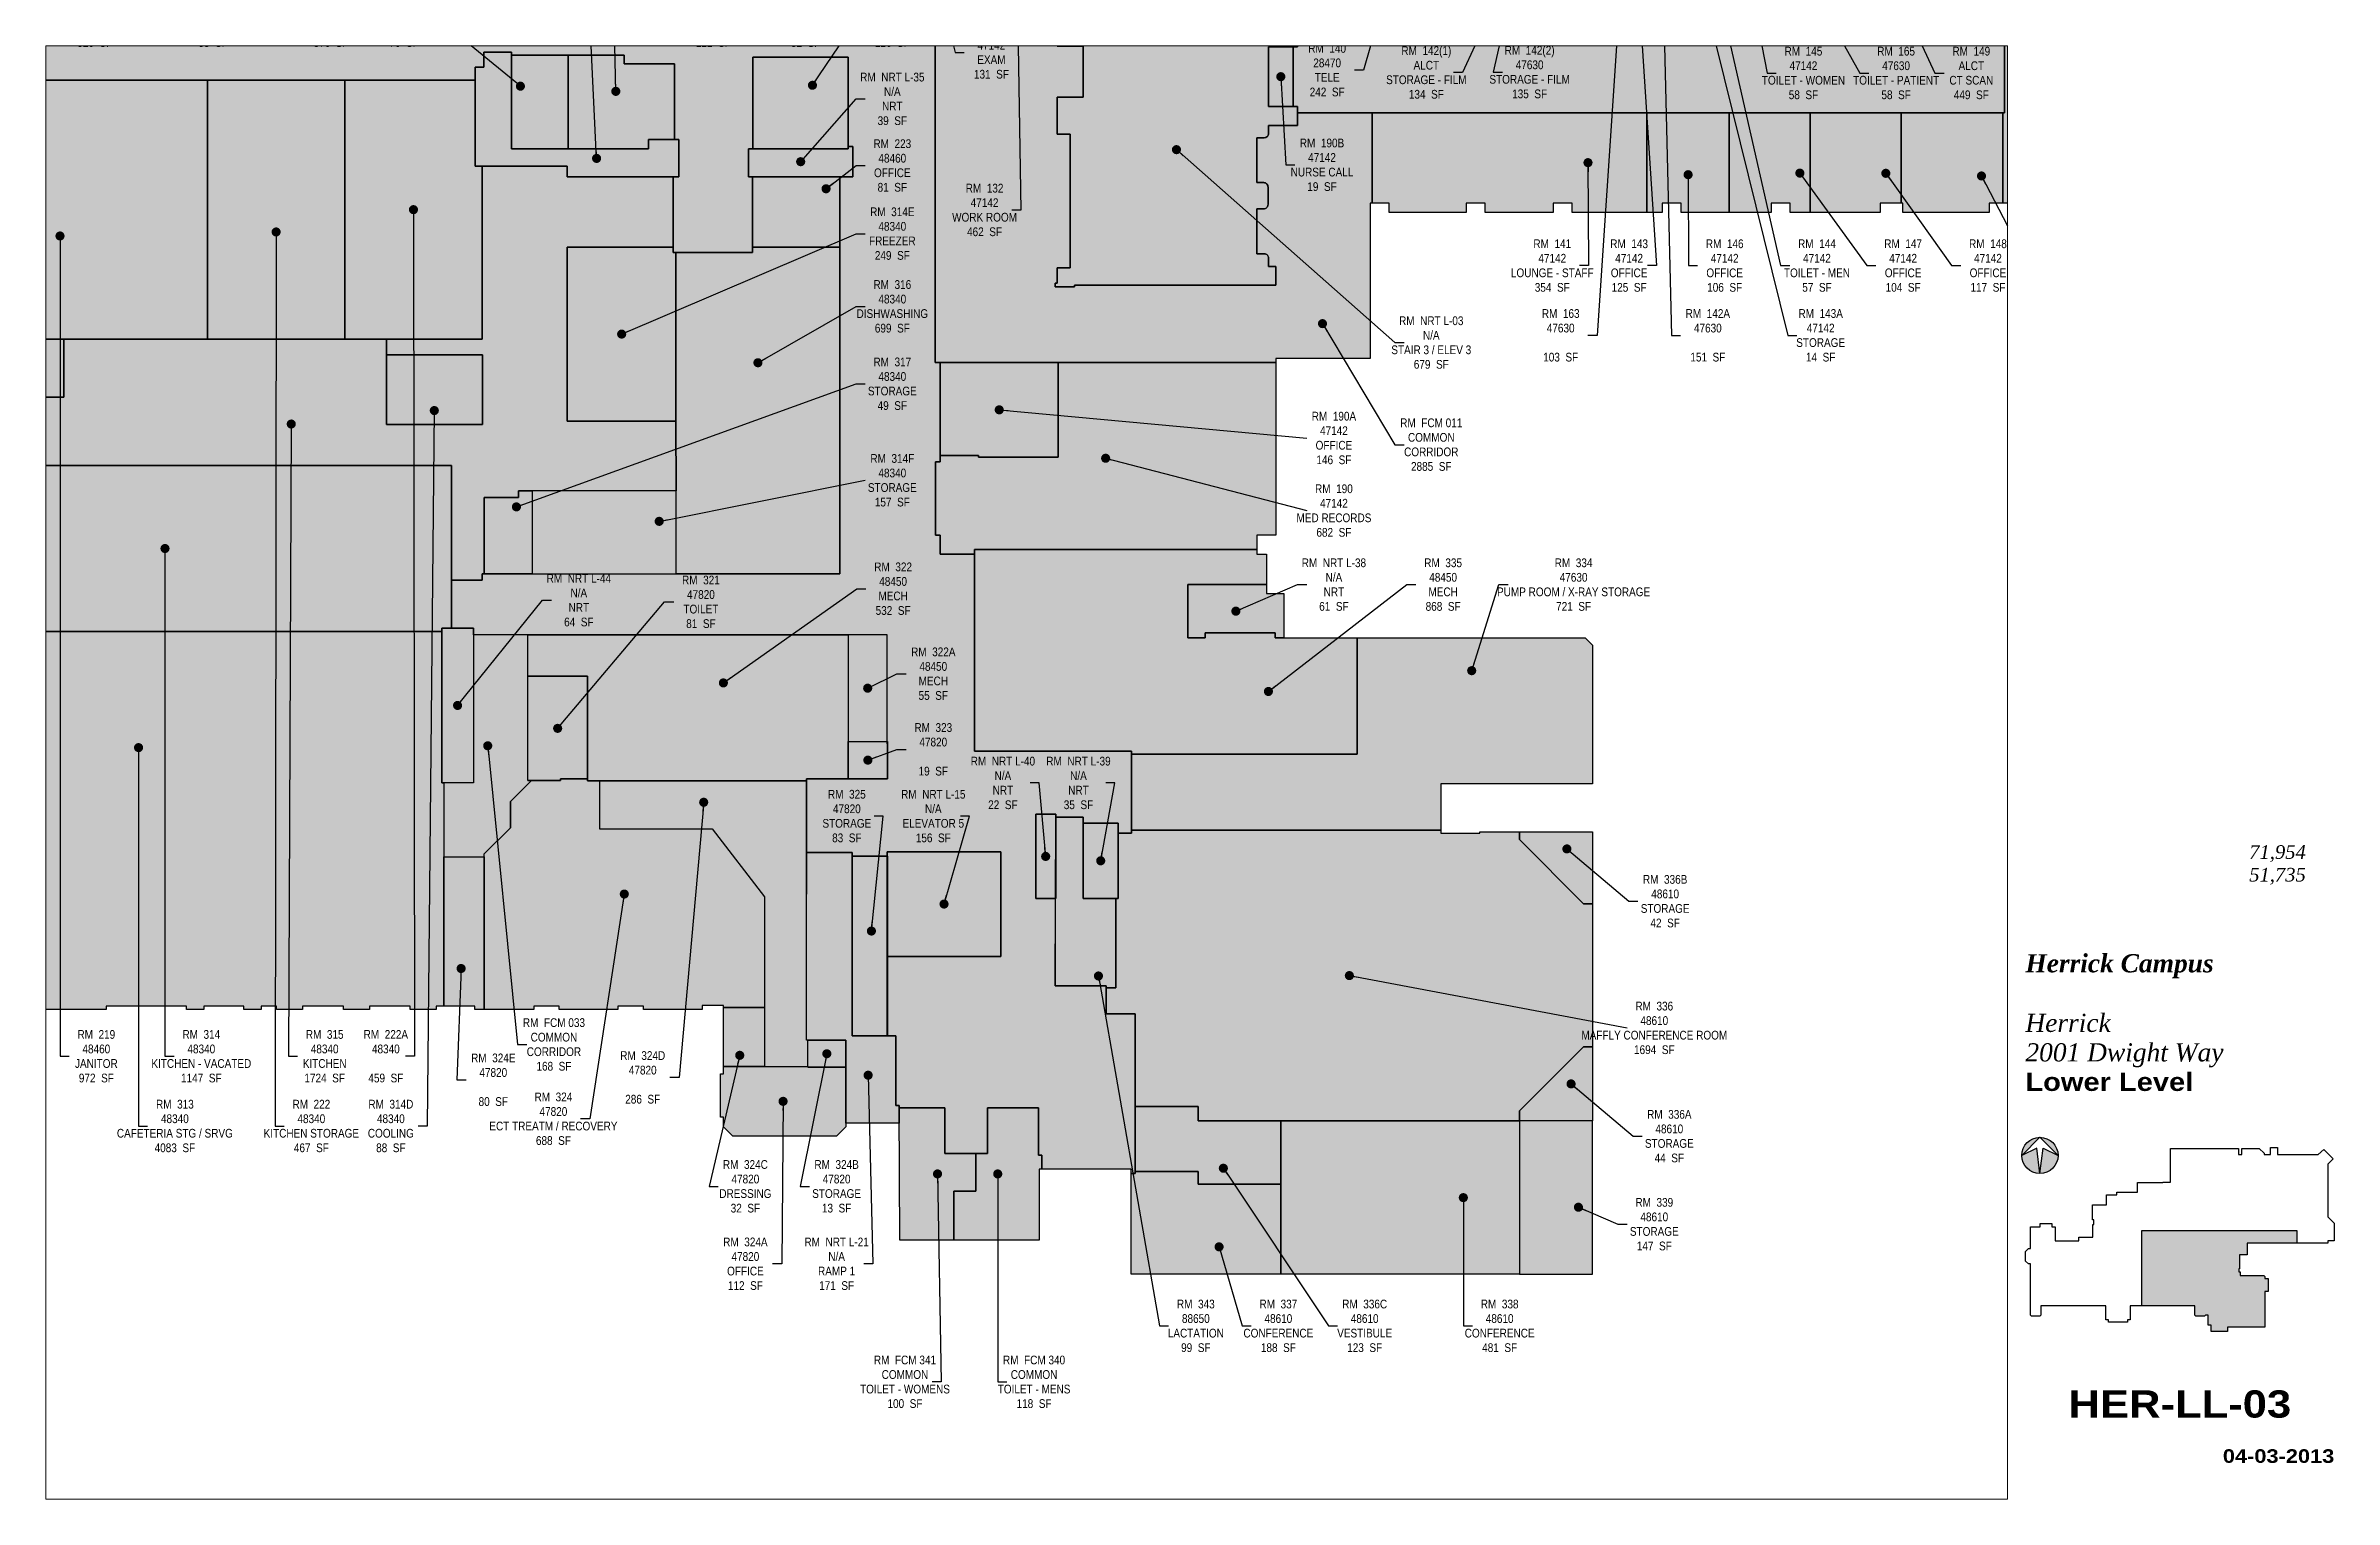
# Paper-space layout '03' of a CAD drawing. Header units: inches. Extents: x 0.9 to 16.7, y 0.5 to 10.5.
# The model-space entities are those that its viewports show. They can reach past a viewport. Long polylines and large blocks are cut down to what shows.
import ezdxf
from ezdxf.enums import TextEntityAlignment as Align

# ---------------------------------------------------------------- set-up
doc = ezdxf.new("R2010")
doc.units = ezdxf.units.IN
doc.header["$LTSCALE"] = 48
doc.header["$MEASUREMENT"] = 0
for name, color, linetype in [('0-LABEL', 3, 'Continuous'), ('1-NRT', 200, 'Continuous'), ('1-NRT-PTN', 253, 'Continuous'), ('3-FCM', 190, 'Continuous'), ('3-FCM-PTN', 9, 'Continuous'), ('4-OCC', 6, 'Continuous'), ('4-OCC-PTN', 95, 'Continuous'), ('T-5', 5, 'Continuous'), ('T-8', 8, 'Continuous')]:
    doc.layers.add(name, color=color, linetype=linetype)
doc.layers.add('T-VWPRT', color=1, linetype='Continuous', plot=False)
doc.styles.add('ArialB', font='')
doc.styles.add('ArialN', font='ARIALN.TTF')
doc.styles.add('TimesI', font='timesi.ttf')
doc.styles.add('TimesIB', font='timesbi.ttf')
doc.styles.get('ArialB').set_extended_font_data('Arial Black')
doc.dimstyles.new('AB-200', dxfattribs={"dimscale": 200, "dimtxt": 0.070312, "dimasz": 0.0625, "dimexe": 0.0625, "dimexo": 0.125, "dimgap": 0.1875, "dimtad": 0, "dimdec": 4, "dimrnd": 0.0625, "dimzin": 0, "dimdsep": 46, "dimlunit": 4, "dimtxsty": 'ArialN', "dimblk": 'ARCHTICK', "dimcen": 0.0625, "dimclrd": 256, "dimclre": 256, "dimclrt": 256, "dimadec": 0, "dimazin": 0, "dimtfac": 1, "dimtdec": 4, "dimtofl": 0, "dimtmove": 2, "dimatfit": 3, "dimldrblk": 'DOT', "dimfxl": 0, "dimfrac": 2, "dimtolj": 1, "dimtzin": 0, "dimlwd": -1, "dimlwe": -1, "dimarcsym": 0})

psp = doc.layouts.new('03')

msp = doc.modelspace()

# ---------------------------------------------------------------- texts
at = {"layer": '0-LABEL', "char_height": 12, "attachment_point": 5, "style": 'ArialN'}
for s, insert in [('RM  208\\P48350\\PLINEN - SOILED STORAGE\\P326  SF', (2010.79769, 1543.88574)), ('RM  208A\\P48460\\PPAPER SUPPLY\\P83  SF', (2173.75, 1543.88574)), ('RM  207\\P48460\\PLOUNGE\\P376  SF', (2336, 1543.88574)), ('RM  220\\P48460\\PJANITOR\\P70  SF', (2436.66628, 1543.88574)), ('RM  206\\P48350\\PLINEN\\P813  SF', (2565.34254, 1549.88574)), ('RM  NRT L-36\\PN/A\\PNRT\\P110  SF', (2652.80202, 1549.88574)), ('RM  221\\P48460\\PJANITOR\\P122  SF', (2776.10277, 1549.88574)), ('RM  201\\P48450\\PBIOMED SHOP\\P121  SF', (2862.29381, 1543.88574)), ('RM  116\\P47142\\PMOLD ROOM\\P82  SF', (2989.3135, 1543.88574)), ('RM  224\\P48460\\PJANITOR\\P116  SF', (3108.6589, 1543.88574)), ('RM  135\\P47142\\PEXAM\\P131  SF', (3245.06973, 1500.27258)), ('RM  140\\P28470\\PTELE\\P242  SF', (3707.2009, 1475.86389)), ('RM  142(1)\\PALCT\\PSTORAGE - FILM\\P134  SF', (3843.70231, 1472.68405)), ('RM  142(2)\\P47630\\PSTORAGE - FILM\\P135  SF', (3985.89042, 1473.25601)), ('RM  145\\P47142\\PTOILET - WOMEN\\P58  SF', (4362.80648, 1471.99404)), ('RM  165\\P47630\\PTOILET - PATIENT\\P58  SF', (4490.34363, 1471.99404)), ('RM  149\\PALCT\\PCT SCAN\\P449  SF', (4593.86223, 1471.99404)), ('RM  NRT L-35\\PN/A\\PNRT\\P39  SF', (3108.6589, 1436.37849)), ('RM  223\\P48460\\POFFICE\\P81  SF', (3108.6589, 1344.70558)), ('RM  190B\\P47142\\PNURSE CALL\\P19  SF', (3700.09997, 1345.65219)), ('RM  132\\P47142\\PWORK ROOM\\P462  SF', (3235.62578, 1283.5168)), ('RM  314E\\P48340\\PFREEZER\\P249  SF', (3108.6589, 1250.96115)), ('RM  141\\P47142\\PLOUNGE - STAFF\\P354  SF', (4017.05428, 1207)), ('RM  143\\P47142\\POFFICE\\P125  SF', (4122.8371, 1207)), ('RM  146\\P47142\\POFFICE\\P106  SF', (4254.37099, 1207)), ('RM  144\\P47142\\PTOILET - MEN\\P57  SF', (4381.38837, 1207)), ('RM  147\\P47142\\POFFICE\\P104  SF', (4500.0013, 1207)), ('RM  148\\P47142\\POFFICE\\P117  SF', (4616.76089, 1207)), ('RM  316\\P48340\\PDISHWASHING\\P699  SF', (3108.6589, 1150.8929)), ('RM  NRT L-03\\PN/A\\PSTAIR 3 / ELEV 3\\P679  SF', (3850.4998, 1101.07544)), ('RM  163\\P47630\\P\\P103  SF', (4028.64188, 1111)), ('RM  142A\\P47630\\P\\P151  SF', (4231.19593, 1111)), ('RM  143A\\P47142\\PSTORAGE\\P14  SF', (4386.51186, 1111)), ('RM  317\\P48340\\PSTORAGE\\P49  SF', (3108.6589, 1044.35384)), ('RM  190A\\P47142\\POFFICE\\P146  SF', (3716.4999, 969.72443)), ('RM  FCM 011\\PCOMMON\\PCORRIDOR\\P2885  SF', (3850.4998, 960.60286)), ('RM  314F\\P48340\\PSTORAGE\\P157  SF', (3108.6589, 911.55599)), ('RM  190\\P47142\\PMED RECORDS\\P682  SF', (3716.4999, 869.875)), ('RM  322\\P48450\\PMECH\\P532  SF', (3109.77564, 762.35319)), ('RM  NRT L-38\\PN/A\\PNRT\\P61  SF', (3716.4999, 768)), ('RM  335\\P48450\\PMECH\\P868  SF', (3866.8349, 768)), ('RM  334\\P47630\\PPUMP ROOM / X-RAY STORAGE\\P721  SF', (4046.40631, 768)), ('RM  NRT L-44\\PN/A\\PNRT\\P64  SF', (2677.13188, 746.50437)), ('RM  321\\P47820\\PTOILET\\P81  SF', (2845.1884, 744.29498)), ('RM  322A\\P48450\\PMECH\\P55  SF', (3165.0468, 645.40729)), ('RM  323\\P47820\\P\\P19  SF', (3165.0468, 541.32379)), ('RM  NRT L-40\\PN/A\\PNRT\\P22  SF', (3260.86368, 495.07511)), ('RM  NRT L-39\\PN/A\\PNRT\\P35  SF', (3364.89267, 495.07511)), ('RM  325\\P47820\\PSTORAGE\\P83  SF', (3046.05957, 449.46697)), ('RM  NRT L-15\\PN/A\\PELEVATOR 5\\P156  SF', (3165.0468, 449.46697)), ('RM  336B\\P48610\\PSTORAGE\\P42  SF', (4172.42208, 332.34579)), ('RM  336\\P48610\\PMAFFLY CONFERENCE ROOM\\P1694  SF', (4157.5, 158)), ('RM  FCM 033\\PCOMMON\\PCORRIDOR\\P168  SF', (2642.86303, 135.22957)), ('RM  219\\P48460\\PJANITOR\\P972  SF', (2013, 119)), ('RM  314\\P48340\\PKITCHEN - VACATED\\P1147  SF', (2157.51715, 119)), ('RM  315\\P48340\\PKITCHEN\\P1724  SF', (2327.31332, 119)), ('RM  222A\\P48340\\P\\P459  SF', (2411.50024, 119)), ('RM  324D\\P47820\\P\\P286  SF', (2765.0888, 89.88144)), ('RM  324E\\P47820\\P\\P80  SF', (2559.4193, 86.62931)), ('RM  324\\P47820\\PECT TREATM / RECOVERY\\P688  SF', (2642.16229, 32.93933)), ('RM  313\\P48340\\PCAFETERIA STG / SRVG\\P4083  SF', (2121.12301, 23)), ('RM  222\\P48340\\PKITCHEN STORAGE\\P467  SF', (2308.97548, 23)), ('RM  314D\\P48340\\PCOOLING\\P88  SF', (2418.40439, 23)), ('RM  336A\\P48610\\PSTORAGE\\P44  SF', (4178.18994, 9)), ('RM  324C\\P47820\\PDRESSING\\P32  SF', (2906.41725, -60)), ('RM  324B\\P47820\\PSTORAGE\\P13  SF', (3031.97455, -60)), ('RM  339\\P48610\\PSTORAGE\\P147  SF', (4157.5, -112.08906)), ('RM  324A\\P47820\\POFFICE\\P112  SF', (2906.41725, -166.59773)), ('RM  NRT L-21\\PN/A\\PRAMP 1\\P171  SF', (3031.97455, -166.59773)), ('RM  343\\P88650\\PLACTATION\\P99  SF', (3526.43483, -252)), ('RM  337\\P48610\\PCONFERENCE\\P188  SF', (3640.04887, -252)), ('RM  336C\\P48610\\PVESTIBULE\\P123  SF', (3758.83212, -252)), ('RM  338\\P48610\\PCONFERENCE\\P481  SF', (3944.63625, -252)), ('RM  FCM 341\\PCOMMON\\PTOILET - WOMENS\\P100  SF', (3126.07019, -329)), ('RM  FCM 340\\PCOMMON\\PTOILET - MENS\\P118  SF', (3303.75, -329))]:
    msp.add_mtext(s, dxfattribs=dict(at, insert=insert))

# ---------------------------------------------------------------- blocks, each defined once
blk = doc.blocks.new('n-arrow')
h = blk.add_hatch(color=256)
h.paths.add_polyline_path([(0, 0.125), (0.125, 0, 0.414214)])
h.paths.add_polyline_path([(0, 0.125, 0.414214), (-0.125, 0), (0.051, 0.022)])
h = blk.add_hatch(color=256)
h.paths.add_polyline_path([(0.051, -0.022), (-0.125, 0, 0.414214), (0, -0.125)])
h.paths.add_polyline_path([(0.125, 0), (0, -0.125, 0.414214)])
for p, q in [((-0.125, 0), (0.051, 0.022)), ((-0.125, 0), (0.051, -0.022)), ((0, 0.125), (0.125, 0)), ((0.051, 0.022), (0, 0.125)), ((0, -0.125), (0.125, 0)), ((0.051, -0.022), (0, -0.125))]:
    blk.add_line(p, q)
blk.add_circle((0, 0), 0.125)
blk = doc.blocks.new('AB-TB-text')
for tag, style, p in [('GROSS', 'TimesI', (1.93, 4.406)), ('USEABLE', 'TimesI', (1.93, 4.25)), ('DATE', 'ArialB', (2.125, 0.25))]:
    blk.add_attdef(tag, text='', height=0.0938, dxfattribs=dict(style=style)).set_placement(p, align=Align.RIGHT)
for tag, style, p in [('CAMPUS', 'TimesIB', (0, 3.75)), ('PAVILION', 'TimesI', (0, 3.547)), ('BUILDING', 'TimesI', (0, 3.34)), ('STREET', 'TimesI', (0, 3.137)), ('FLOOR', 'ArialB', (0, 2.934))]:
    blk.add_attdef(tag, text='', height=0.125, dxfattribs=dict(style=style)).set_placement(p, align=Align.TOP_LEFT)
at = {"style": 'ArialB'}
blk.add_attdef('DWG#', text='', height=0.188, dxfattribs=at).set_placement((1.062, 0.749), align=Align.TOP_CENTER)
blk = doc.blocks.new('_ArchTick')
at = {"const_width": 0.15}
blk.add_lwpolyline([(-0.5, -0.5), (0.5, 0.5)], dxfattribs=at)
blk = doc.blocks.new('_Dot')
at = {"lineweight": -2}
blk.add_line((-0.5, 0), (-1, 0), dxfattribs=at)
at = {"const_width": 0.5}
blk.add_lwpolyline([(-0.25, 0, 1), (0.25, 0, 1)], format="xyb", close=True, dxfattribs=at)

# ---------------------------------------------------------------- hatches: boundary and pattern name
at = {"layer": '1-NRT-PTN'}
h = msp.add_hatch(color=256, dxfattribs=at)
edge = h.paths.add_edge_path()
edge.add_line((3636.5, 1180), (3359.5, 1180))
edge.add_line((3359.5, 1180), (3359.5, 1177.75))
edge.add_line((3359.5, 1177.75), (3333, 1177.75))
edge.add_line((3333, 1177.75), (3333, 1183))
edge.add_line((3333, 1183), (3335.5, 1183))
edge.add_line((3335.5, 1183), (3335.5, 1204))
edge.add_line((3335.5, 1204), (3353.5, 1204))
edge.add_line((3353.5, 1204), (3353.5, 1388))
edge.add_line((3353.5, 1388), (3335.5, 1388))
edge.add_line((3335.5, 1388), (3335.5, 1438.78027))
edge.add_line((3335.5, 1438.78027), (3371.5, 1438.78027))
edge.add_line((3371.5, 1438.78027), (3371.5, 1509))
edge.add_line((3371.5, 1509), (3335.5, 1509))
edge.add_line((3335.5, 1509), (3335.5, 1546))
edge.add_line((3335.5, 1546), (3359.5, 1546))
edge.add_line((3359.5, 1546), (3359.5, 1515))
edge.add_line((3359.5, 1515), (3496.65882, 1515))
edge.add_line((3496.65882, 1515), (3496.65882, 1546.34759))
edge.add_line((3496.65882, 1546.34759), (3611.49969, 1546.34759))
edge.add_line((3611.49969, 1546.34759), (3611.49969, 1555.37498))
edge.add_line((3611.49969, 1555.37498), (3666.5, 1555.37498))
edge.add_line((3666.5, 1555.37498), (3666.5, 1508))
edge.add_line((3666.5, 1508), (3626.5, 1508))
edge.add_line((3626.5, 1508), (3626.5, 1426))
edge.add_line((3626.5, 1426), (3666.5, 1426))
edge.add_line((3666.5, 1426), (3666.5, 1400))
edge.add_line((3666.5, 1400), (3626.66786, 1400))
edge.add_line((3626.66786, 1400), (3626.66786, 1389))
edge.add_arc((3620.66786, 1389), 6, -90, 0, ccw=False)
edge.add_line((3620.66786, 1383), (3610.5, 1383))
edge.add_line((3610.5, 1383), (3610.5, 1321.14232))
edge.add_line((3610.5, 1321.14232), (3619.83571, 1321.14232))
edge.add_arc((3619.83571, 1315.14232), 6, 0, 90, ccw=False)
edge.add_line((3625.83571, 1315.14232), (3625.83571, 1291.14232))
edge.add_arc((3619.83571, 1291.14232), 6, -90, 0, ccw=False)
edge.add_line((3619.83571, 1285.14232), (3610.5, 1285.14232))
edge.add_line((3610.5, 1285.14232), (3610.5, 1223.28465))
edge.add_line((3610.5, 1223.28465), (3620.66786, 1223.28465))
edge.add_arc((3620.66786, 1217.28465), 6, 0, 90, ccw=False)
edge.add_line((3626.66786, 1217.28465), (3626.66786, 1206))
edge.add_line((3626.66786, 1206), (3636.5, 1206))
edge.add_line((3636.5, 1206), (3636.5, 1180))
for points in [[(2814.86326, 1329), (2661, 1329), (2661, 1344), (2534.5, 1344), (2534.5, 1480), (2546.5, 1480), (2546.5, 1500.5), (2584.5, 1500.5), (2584.5, 1367.5), (2772.86326, 1367.5), (2772.86326, 1380.5), (2814.86326, 1380.5)], [(3054.5, 1329), (2910.5, 1329), (2910.5, 1367.5), (3048, 1367.5), (3048, 1371), (3054.5, 1371)], [(3647.5, 695), (3635.5, 695), (3635.5, 701.5), (3539.5, 701.5), (3539.5, 695), (3515.5, 695), (3515.5, 768), (3623.5, 768), (3623.5, 756), (3647.5, 756)], [(2532, 495.5), (2488.5, 495.5), (2488.5, 708), (2532, 708)], [(3306, 452), (3333.5, 452), (3333.5, 336), (3306, 336)], [(3371.5, 440), (3419.5, 440), (3419.5, 336), (3371.5, 336)], [(2990.5, 399.5), (3053.5, 399.5), (3053.5, 147), (3113.5, 147), (3113.5, 51.5), (3118, 51.5), (3118, 27), (3044.5, 27), (3044.5, 141), (2990.5, 141)], [(3101.63867, 400.5), (3258, 400.5), (3258, 256.5), (3101.63867, 256.5)]]:
    msp.add_hatch(color=256, dxfattribs=at).paths.add_polyline_path(points)
at = {"layer": '3-FCM-PTN'}
for points in [[(3167.50112, 1630.50003), (3167.5, 1073.75), (3174.5, 1073.75), (3174.5, 937), (3168.10829, 937), (3168.10829, 836), (3174.5, 836), (3174.5, 810), (3222, 810), (3222, 539), (3438, 539), (3438, 426), (3419.5, 426), (3419.5, 440), (3371.5, 440), (3371.5, 448), (3333.5, 448), (3333.5, 452), (3306, 452), (3306, 448), (3306, 336), (3333, 336), (3333, 216), (3403, 216), (3403, 177.5), (3443, 177.5), (3443, -42.5), (3437.5, -42.5), (3437.5, -36.5), (3314.25, -36.5), (3314.25, -17), (3310, -17), (3310, 48.25), (3239.5, 48.25), (3239.5, -14.75), (3181, -14.75), (3181, 48.25), (3118, 48.25), (3118, 51.5), (3113.5, 51.5), (3113.5, 147), (3101.5, 147), (3101.5, 256.5), (3258, 256.5), (3258, 400.5), (3101.5, 400.5), (3101.5, 394.5), (3053.5, 394.5), (3053.5, 399.5), (3001.5, 399.5), (2990.5, 399.5), (2990.5, 501), (3102, 501), (3102, 549), (3101.5, 549), (3101.5, 699), (2532, 699), (2532, 708), (2502, 708), (2502, 774), (2544, 774), (2544, 783), (3036.5, 783), (3036.5, 1329), (3054.5, 1329), (3054.5, 1371), (3048, 1371), (3048, 1494), (2916.5, 1494), (2916.5, 1367.5), (2910.5, 1367.5), (2910.5, 1329), (2916, 1329), (2916, 1225), (2806.86326, 1225), (2806.86326, 1329), (2814.86326, 1329), (2814.86326, 1380.5), (2808.86326, 1380.5), (2808.86326, 1484.5), (2739.5, 1484.5), (2739.5, 1496.5), (2584.5, 1496.5), (2584.5, 1500.5), (2546.5, 1500.5), (2546.5, 1480), (2534.5, 1480), (2534.5, 1462), (1864.5, 1462), (1775.5, 1462), (1775.5, 1474), (1609.5, 1474), (1609.5, 1488), (1614, 1488), (1614, 1668.5), (1401, 1668.5), (1401, 1477.5), (1398, 1477.5), (1398, 1437), (1401, 1437), (1401, 1329), (1407, 1329), (1407, 1228), (1413, 1228), (1413, 1192), (1407, 1192), (1407, 1036), (1443, 1036), (1443, 899), (1416, 899), (1416, 904), (1302.5, 904), (1302.5, 899), (1170, 899), (1170, 945), (1172.5, 945), (1172.5, 1033), (1300.5, 1033), (1300.5, 1286.98386), (1297.5, 1286.98386), (1297.5, 1662.5), (1289.85329, 1662.5), (1289.85329, 1790.02258), (1403.85329, 1790.02258), (1403.85329, 1940.02258), (1506.5, 1940.02258), (1506.5, 1782.5), (1708.5, 1782.5), (1708.5, 1930.5), (1702.5, 1930.5), (1702.5, 2014.5), (1776.5, 2014.5), (1776.5, 1930.5), (1768.5, 1930.5), (1768.5, 1782.5), (1876.5, 1782.5), (1876.5, 1789.15267), (1971.5, 1743.65267), (1977.5, 1743.65267), (1977.5, 1619.5), (1977.5, 1617.5), (2061, 1617.5), (2061, 1606.5), (2377.5, 1606.5), (2377.5, 1608.5), (2801.5, 1608.5), (2801.5, 1826.5), (2807.5, 1826.5), (2807.5, 1935), (2801.5, 1935), (2801.5, 2033.5), (2806.5, 2033.5), (2806.5, 2215.5), (2812.5, 2215.5), (2812.5, 2235.5), (2810.09, 2235.5), (2810.09, 2255.3749), (2784.59, 2255.3749), (2784.59, 2328), (2911.3402, 2328), (2911.3402, 2169.5), (2910.5, 2169.5), (2910.5, 2111.5), (2920.5, 2111.5), (2920.5, 1995.5), (2990.5, 1995.5), (2990.5, 1987.5), (3064.37516, 1987.49999), (3064.37515, 1933.5), (2911.33965, 1933.5), (2911.33965, 1600.58567), (3052.8749, 1600.58567), (3052.8749, 1630.5001)], [(3118, 48.25), (3181, 48.25), (3181, -14.75), (3223.75, -14.75), (3223.75, -66.75), (3193.25, -66.75), (3193.25, -134), (3119, -134)], [(3193.25, -134), (3193.25, -66.75), (3223.75, -66.75), (3223.75, -14.75), (3239.5, -14.75), (3239.5, 48.25), (3310, 48.25), (3310, -17), (3314.25, -17), (3314.25, -36.5), (3311, -36.5), (3311, -134)]]:
    msp.add_hatch(color=256, dxfattribs=at).paths.add_polyline_path(points)
h = msp.add_hatch(color=256, dxfattribs=at)
h.dxf.hatch_style = 1
edge = h.paths.add_edge_path()
edge.add_line((4639.74989, 1417.375), (3666.5, 1417.3749))
edge.add_line((3666.5, 1417.3749), (3666.5, 1426))
edge.add_line((3666.5, 1426), (3660.2498, 1426))
edge.add_line((3660.2498, 1426), (3660.2498, 1508))
edge.add_line((3660.2498, 1508), (3666.5, 1508))
edge.add_line((3666.5, 1508), (3666.5, 1555.37498))
edge.add_line((3666.5, 1555.37498), (3611.49969, 1555.37498))
edge.add_line((3611.49969, 1555.37498), (3611.49969, 1546.34759))
edge.add_line((3611.49969, 1546.34759), (3496.65882, 1546.34759))
edge.add_line((3496.65882, 1546.34759), (3496.65882, 1515))
edge.add_line((3496.65882, 1515), (3359.5, 1515))
edge.add_line((3359.5, 1515), (3359.5, 1546))
edge.add_line((3359.5, 1546), (3335.5, 1546))
edge.add_line((3335.5, 1546), (3335.5, 1509))
edge.add_line((3335.5, 1509), (3371.5, 1509))
edge.add_line((3371.5, 1509), (3371.5, 1438.78027))
edge.add_line((3371.5, 1438.78027), (3335.5, 1438.78027))
edge.add_line((3335.5, 1438.78027), (3335.5, 1388))
edge.add_line((3335.5, 1388), (3353.5, 1388))
edge.add_line((3353.5, 1388), (3353.5, 1204))
edge.add_line((3353.5, 1204), (3335.5, 1204))
edge.add_line((3335.5, 1204), (3335.5, 1183))
edge.add_line((3335.5, 1183), (3333, 1183))
edge.add_line((3333, 1183), (3333, 1177.75))
edge.add_line((3333, 1177.75), (3359.5, 1177.75))
edge.add_line((3359.5, 1177.75), (3359.5, 1180))
edge.add_line((3359.5, 1180), (3636.5, 1180))
edge.add_line((3636.5, 1180), (3636.5, 1206))
edge.add_line((3636.5, 1206), (3626.66786, 1206))
edge.add_line((3626.66786, 1206), (3626.66786, 1217.28465))
edge.add_arc((3620.66786, 1217.28465), 6, 0, 90)
edge.add_line((3620.66786, 1223.28465), (3610.5, 1223.28465))
edge.add_line((3610.5, 1223.28465), (3610.5, 1285.14232))
edge.add_line((3610.5, 1285.14232), (3619.83571, 1285.14232))
edge.add_arc((3619.83571, 1291.14232), 6, 270, 360)
edge.add_line((3625.83571, 1291.14232), (3625.83571, 1315.14232))
edge.add_arc((3619.83571, 1315.14232), 6, 0, 90)
edge.add_line((3619.83571, 1321.14232), (3610.5, 1321.14232))
edge.add_line((3610.5, 1321.14232), (3610.5, 1383))
edge.add_line((3610.5, 1383), (3620.66786, 1383))
edge.add_arc((3620.66786, 1389), 6, 270, 360)
edge.add_line((3626.66786, 1389), (3626.66786, 1400))
edge.add_line((3626.66786, 1400), (3666.5, 1400))
edge.add_line((3666.5, 1400), (3666.5, 1417.35929))
edge.add_line((3666.5, 1417.35929), (3769.2498, 1417.35929))
edge.add_line((3769.2498, 1417.35929), (3769.2498, 1293))
edge.add_line((3769.2498, 1293), (3766.5, 1293))
edge.add_line((3766.5, 1293), (3766.49981, 1079.0003))
edge.add_line((3766.49981, 1079.0003), (3636.4999, 1078.9999))
edge.add_line((3636.4999, 1078.9999), (3636.4999, 1073.75))
edge.add_line((3636.4999, 1073.75), (3167.5, 1073.75))
edge.add_line((3167.5, 1073.75), (3167.50112, 1630.50003))
edge.add_line((3167.50112, 1630.50003), (3180.375, 1630.5))
edge.add_line((3180.375, 1630.5), (3180.375, 1706.5))
edge.add_line((3180.375, 1706.5), (3425.06255, 1706.5))
edge.add_line((3425.06255, 1706.5), (3425.06255, 1706.875))
edge.add_line((3425.06255, 1706.875), (3622, 1706.875))
edge.add_line((3622, 1706.875), (3622, 1821))
edge.add_line((3622, 1821), (3629.5231, 1821))
edge.add_line((3629.5231, 1821), (3629.5231, 1825))
edge.add_line((3629.5231, 1825), (3769.64753, 1825))
edge.add_line((3769.64753, 1825), (3769.64753, 1524.87494))
edge.add_line((3769.64753, 1524.87494), (4245.2499, 1524.62492))
edge.add_line((4245.2499, 1524.62492), (4245.2499, 1527.37489))
edge.add_line((4245.2499, 1527.37489), (4274.4999, 1527.37489))
edge.add_line((4274.4999, 1527.37489), (4274.4999, 1524.62494))
edge.add_line((4274.4999, 1524.62494), (4532.4999, 1524.62494))
edge.add_line((4532.4999, 1524.62494), (4532.4999, 1650.49995))
edge.add_line((4532.4999, 1650.49995), (4560.9999, 1650.49995))
edge.add_line((4560.9999, 1650.49995), (4560.9999, 1703.7499))
edge.add_line((4560.9999, 1703.7499), (4668.24997, 1703.75))
edge.add_line((4668.24997, 1703.75), (4668.24997, 1650.5))
edge.add_line((4668.24997, 1650.5), (4707.6798, 1650.49999))
edge.add_line((4707.6798, 1650.49999), (4707.6798, 1544.24996))
edge.add_line((4707.6798, 1544.24996), (4639.7499, 1544.24996))
edge.add_line((4639.7499, 1544.24996), (4639.74989, 1417.375))
h = msp.add_hatch(color=256, dxfattribs=at)
h.dxf.hatch_style = 1
h.paths.add_polyline_path([(2532, 495.5), (2491.5, 495.5), (2491.5, 393.5), (2547, 393.5), (2547, 397.5), (2583, 433.5), (2583, 469.5), (2612, 498.5), (2607, 498.5), (2607, 699), (2532, 699)])
at = {"layer": '4-OCC-PTN'}
for color, points in [(52, [(4637.12489, 1293), (4637.12489, 1417.375), (4639.74989, 1417.375), (4639.7499, 1544.24996), (4984.6248, 1544.24996), (4984.6248, 1280), (4884.5, 1280), (4884.5, 1293), (4858.5, 1293), (4858.5, 1280), (4764.5, 1280), (4764.5, 1293), (4738.5, 1293), (4738.5, 1280), (4644.5, 1280), (4644.5, 1293)]), (201, [(2584.5, 1496.5), (2662.5, 1496.5), (2662.5, 1367.5), (2584.5, 1367.5)]), (201, [(2808.86326, 1380.5), (2772.86326, 1380.5), (2772.86326, 1367.5), (2662.5, 1367.5), (2662.5, 1496.5), (2739.5, 1496.5), (2739.5, 1484.5), (2808.86326, 1484.5)]), (201, [(2916.5, 1494), (3048, 1494), (3048, 1367.5), (2916.5, 1367.5)]), (52, [(3660.2498, 1426), (3626.5, 1426), (3626.5, 1508), (3660.2498, 1508)]), (201, [(2166, 1106), (1769, 1106), (1760, 1116.5), (1760, 1214.5), (1778.5, 1214.5), (1778.5, 1462), (2166, 1462)]), (50, [(2166, 1462), (2355, 1462), (2355, 1106), (2166, 1106)]), (50, [(2544, 1344), (2544, 1106), (2355, 1106), (2355, 1462), (2534.5, 1462), (2534.5, 1344)]), (52, [(3769.2498, 1293), (3769.2498, 1417.3749), (4147.3749, 1417.3749), (4147.3749, 1280), (4044.5, 1280), (4044.5, 1293), (4018.5, 1293), (4018.5, 1280), (3924.5, 1280), (3924.5, 1293), (3898.5, 1293), (3898.5, 1280), (3792.5, 1280), (3792.5, 1293)]), (52, [(4147.3749, 1280), (4147.3749, 1417.3749), (4260.6249, 1417.3749), (4260.6249, 1280), (4194.5, 1280), (4194.5, 1293), (4168.5, 1293), (4168.5, 1280)]), (52, [(4260.6249, 1280), (4260.6249, 1417.3749), (4371.8749, 1417.3749), (4371.8749, 1280), (4344.5, 1280), (4344.5, 1293), (4318.5, 1293), (4318.5, 1280)]), (52, [(4371.8749, 1280), (4371.8749, 1417.3749), (4497.1249, 1417.3749), (4497.1249, 1293), (4468.5, 1293), (4468.5, 1280)]), (52, [(4497.1249, 1293), (4497.1249, 1417.3749), (4637.12489, 1417.375), (4637.12489, 1293), (4618.5, 1293), (4618.5, 1280), (4499.7499, 1280), (4499.7499, 1293)]), (50, [(2502, 931.85191), (1778.25, 931.85191), (1778.25, 904), (1443, 904), (1443, 1033), (1769, 1033), (1769, 1106), (1911, 1106), (1911, 1026), (1968.04999, 1026), (1968.04999, 1106), (2412.5, 1106), (2412.5, 988.36596), (2544.5, 988.36596), (2544.5, 1084.36596), (2412.5, 1084.36596), (2412.5, 1106), (2544, 1106), (2544, 1344), (2661, 1344), (2661, 1329), (2806.86326, 1329), (2806.86326, 1232.5), (2661.29873, 1232.5), (2661.29873, 993), (2810.86326, 993), (2811, 897), (2594.25, 897), (2594.25, 888), (2547, 888), (2547, 783), (2544, 783), (2544, 774), (2502, 774)]), (201, [(2916, 1329), (3036.5, 1329), (3036.5, 1232.5), (2916, 1232.5)]), (50, [(2810.86326, 993), (2661.29873, 993), (2661.29873, 1232.5), (2806.86326, 1232.5), (2806.86326, 1225), (2810.86326, 1225.00251)]), (50, [(2811, 783), (2811, 897), (2810.86326, 993), (2810.86326, 1225), (2916, 1225), (2916, 1232.5), (3036.5, 1232.5), (3036.5, 783)]), (50, [(1911, 1106), (1968.04999, 1106), (1968.04999, 1026), (1911, 1026)]), (50, [(2412.5, 1084.36596), (2544.5, 1084.36596), (2544.5, 988.36596), (2412.5, 988.36596)]), (52, [(3610.5, 823), (3610.5, 816.5), (3222, 816.5), (3222, 810), (3174.5, 810), (3174.5, 836), (3168.10829, 836), (3168.10829, 937), (3174.5, 937), (3174.5, 945.5), (3227.5, 945.5), (3227.5, 943.3751), (3337.12497, 943.3751), (3337.12497, 1073.75), (3636.4999, 1073.75), (3636.4999, 836), (3610.5, 836)]), (52, [(3337.12497, 1073.75), (3337.12497, 943.3751), (3227.5, 943.3751), (3227.5, 945.5), (3174.5, 945.5), (3174.5, 1073.75)]), (50, [(2502, 708), (2488.5, 708), (2488.5, 703.5), (1778.25, 703.5), (1778.25, 931.85191), (2502, 931.85191)]), (50, [(1728, 188), (1728, 290), (1473, 290), (1473, 341), (1410, 341), (1410, 803), (1416, 803), (1416, 806), (1497, 806), (1497, 904), (1778.25, 904), (1778.25, 703.5), (2488.5, 703.5), (2488.5, 495.5), (2491.5, 495.5), (2491.5, 188), (2481, 188), (2481, 183.5), (2445, 183.5), (2445, 188), (2389, 188), (2389, 183.5), (2353, 183.5), (2353, 188), (2297, 188), (2297, 183.5), (2261, 183.5), (2261, 188), (2240, 188), (2240, 183.5), (2216, 183.5), (2216, 188), (2161, 188), (2161, 183.5), (2137, 183.5), (2137, 188), (2026.5, 188), (2026.5, 183.5), (1942.5, 183.5), (1942.5, 188), (1842.5, 188), (1842.5, 183.5), (1758.5, 183.5), (1758.5, 188)]), (50, [(2547, 783), (2547, 888), (2594.25, 888), (2594.25, 897), (2613, 897), (2613, 783)]), (50, [(2613, 783), (2811, 783), (2811, 897), (2613, 897)]), (55, [(3748.5, 695), (3748.5, 534.5), (3438, 534.5), (3438, 539), (3222, 539), (3222, 816.5), (3610.5, 816.5), (3610.5, 810), (3623.5, 810), (3623.5, 768), (3515.5, 768), (3515.5, 695), (3539.5, 695), (3539.5, 701.5), (3635.5, 701.5), (3635.5, 695)]), (55, [(2990.5, 498), (2689, 498), (2689, 642), (2607, 642), (2607, 699), (3048, 699), (3048, 501), (2990.5, 501)]), (55, [(3048, 551.99762), (3101.5, 551.99762), (3101.5, 699), (3048, 699)]), (150, [(3863.5, 430), (3438, 430), (3438, 534.5), (3748.5, 534.5), (3748.5, 695), (4062.11522, 695), (4072.5, 684.61522), (4072.5, 494), (3863.5, 494)]), (215, [(2652, 501), (2652, 498.5), (2607, 498.5), (2607, 588), (2607, 642), (2689, 642), (2689, 501)]), (215, [(3048, 551.99762), (3102, 551.99762), (3102, 501), (3048, 501)]), (215, [(2705.50365, 432), (2705.50365, 498), (2689, 498), (2689, 501), (2652, 501), (2652, 498.5), (2612, 498.5), (2583, 469.5), (2583, 433.5), (2547, 397.5), (2547, 183.5), (2615, 183.5), (2615, 188), (2650, 188), (2650, 183.5), (2731, 183.5), (2731, 188), (2766, 188), (2766, 183.5), (2847, 183.5), (2847, 189), (2876.5, 189), (2876.5, 186), (2932.5, 186), (2932.5, 338.36532), (2860.47668, 432)]), (215, [(2705.50365, 498), (2705.50365, 432), (2860.47668, 432), (2932.5, 338.36532), (2932.5, 105), (2992.5, 105), (2992.5, 141), (2990.5, 141), (2990.5, 498)]), (185, [(3416.5, 336), (3416.5, 213), (3403, 213), (3403, 216), (3333, 216), (3333.5, 448), (3371.5, 448), (3371.5, 336)]), (31, [(4072.5, 132), (4060.24264, 132), (3972, 43.75736), (3972, 30), (3529.5, 30), (3529.5, 50), (3443, 50), (3443, 177.5), (3403, 177.5), (3403, 213), (3416.5, 213), (3416.5, 336), (3419.5, 336), (3419.5, 426), (3438, 426), (3438, 430), (3863.5, 430), (3863.5, 426), (3917.5, 426), (3917.5, 428), (3972, 428), (3972, 417.24264), (4060.24264, 329), (4072.5, 329)]), (31, [(4072.5, 329), (4060.24264, 329), (3972, 417.24264), (3972, 428), (4072.5, 428)]), (215, [(2547, 393.5), (2491.5, 393.5), (2491.5, 188), (2534, 188), (2534, 183.5), (2547, 183.5)]), (215, [(3053.5, 394.5), (3102, 394.5), (3102, 147), (3053.5, 147)]), (215, [(2876.5, 186), (2932.5, 186), (2932.5, 105), (2876.5, 105)]), (215, [(2992.5, 141), (3044.5, 141), (3044.5, 104), (2992.5, 104)]), (31, [(4072.5, 30), (3972, 30), (3972, 43.75736), (4060.24264, 132), (4072.5, 132)]), (215, [(2876.5, 105), (2992.5, 105), (2992.5, 104), (3044.5, 104), (3044.5, 21.72792), (3031.77208, 9), (2889.28166, 9), (2876.5, 21.88864), (2876.5, 35), (2872, 35), (2872, 95), (2876.5, 95)]), (31, [(3643.5, 30), (3643.5, -57), (3529.5, -57), (3529.5, -39.5), (3443, -39.5), (3443, 50), (3529.5, 50), (3529.5, 30)]), (31, [(3643.5, -181), (3643.5, 30), (3972, 30), (3972, -181)]), (31, [(3972, -181), (4072.5, -181), (4072.5, 30), (3972, 30)]), (31, [(3437.5, -181), (3437.5, -42.5), (3443, -42.5), (3443, -39.5), (3529.5, -39.5), (3529.5, -57), (3643.5, -57), (3643.5, -181)])]:
    msp.add_hatch(color=color, dxfattribs=at).paths.add_polyline_path(points)

# ---------------------------------------------------------------- linework, layer by layer
at = {"layer": '1-NRT'}
msp.add_lwpolyline([(3359.5, 1546), (3359.5, 1515), (3496.65882, 1515), (3496.65882, 1546.34759)], dxfattribs=at)
msp.add_lwpolyline([(3666.5, 1555.37498), (3666.5, 1508), (3626.5, 1508), (3626.5, 1426), (3666.5, 1426), (3666.5, 1400), (3626.66786, 1400), (3626.66786, 1389, -0.4142135624), (3620.66786, 1383), (3610.5, 1383), (3610.5, 1321.14232), (3619.83571, 1321.14232, -0.4142135624), (3625.83571, 1315.14232), (3625.83571, 1291.14232, -0.4142135624), (3619.83571, 1285.14232), (3610.5, 1285.14232), (3610.5, 1223.28465), (3620.66786, 1223.28465, -0.4142135624), (3626.66786, 1217.28465), (3626.66786, 1206), (3636.5, 1206), (3636.5, 1180), (3359.5, 1180), (3359.5, 1177.75), (3333, 1177.75), (3333, 1183), (3335.5, 1183), (3335.5, 1204), (3353.5, 1204), (3353.5, 1388), (3335.5, 1388), (3335.5, 1438.78027), (3371.5, 1438.78027), (3371.5, 1509), (3335.5, 1509), (3335.5, 1546)], format="xyb", dxfattribs=at)
for points in [[(2814.86326, 1329), (2661, 1329), (2661, 1344), (2534.5, 1344), (2534.5, 1480), (2546.5, 1480), (2546.5, 1500.5), (2584.5, 1500.5), (2584.5, 1367.5), (2772.86326, 1367.5), (2772.86326, 1380.5), (2814.86326, 1380.5)], [(3054.5, 1329), (2910.5, 1329), (2910.5, 1367.5), (3048, 1367.5), (3048, 1371), (3054.5, 1371)], [(3647.5, 695), (3635.5, 695), (3635.5, 701.5), (3539.5, 701.5), (3539.5, 695), (3515.5, 695), (3515.5, 768), (3623.5, 768), (3623.5, 756), (3647.5, 756)], [(2532, 495.5), (2488.5, 495.5), (2488.5, 708), (2532, 708)], [(3306, 452), (3333.5, 452), (3333.5, 336), (3306, 336)], [(3371.5, 440), (3419.5, 440), (3419.5, 336), (3371.5, 336)], [(2990.5, 399.5), (3053.5, 399.5), (3053.5, 147), (3113.5, 147), (3113.5, 51.5), (3118, 51.5), (3118, 27), (3044.5, 27), (3044.5, 141), (2990.5, 141)], [(3101.63867, 400.5), (3258, 400.5), (3258, 256.5), (3101.63867, 256.5)]]:
    msp.add_lwpolyline(points, close=True, dxfattribs=at)
at = {"layer": '3-FCM'}
for points in [[(3167.50112, 1630.50003), (3167.5, 1073.75), (3174.5, 1073.75), (3174.5, 937), (3168.10829, 937), (3168.10829, 836), (3174.5, 836), (3174.5, 810), (3222, 810), (3222, 539), (3438, 539), (3438, 426), (3419.5, 426), (3419.5, 440), (3371.5, 440), (3371.5, 448), (3333.5, 448), (3333.5, 452), (3306, 452), (3306, 448), (3306, 336), (3333, 336), (3333, 216), (3403, 216), (3403, 177.5), (3443, 177.5), (3443, -42.5), (3437.5, -42.5), (3437.5, -36.5), (3314.25, -36.5), (3314.25, -17), (3310, -17), (3310, 48.25), (3239.5, 48.25), (3239.5, -14.75), (3181, -14.75), (3181, 48.25), (3118, 48.25), (3118, 51.5), (3113.5, 51.5), (3113.5, 147), (3101.5, 147), (3101.5, 256.5), (3258, 256.5), (3258, 400.5), (3101.5, 400.5), (3101.5, 394.5), (3053.5, 394.5), (3053.5, 399.5), (3001.5, 399.5), (2990.5, 399.5), (2990.5, 501), (3102, 501), (3102, 549), (3101.5, 549), (3101.5, 699), (2532, 699), (2532, 708), (2502, 708), (2502, 774), (2544, 774), (2544, 783), (3036.5, 783), (3036.5, 1329), (3054.5, 1329), (3054.5, 1371), (3048, 1371), (3048, 1494), (2916.5, 1494), (2916.5, 1367.5), (2910.5, 1367.5), (2910.5, 1329), (2916, 1329), (2916, 1225), (2806.86326, 1225), (2806.86326, 1329), (2814.86326, 1329), (2814.86326, 1380.5), (2808.86326, 1380.5), (2808.86326, 1484.5), (2739.5, 1484.5), (2739.5, 1496.5), (2584.5, 1496.5), (2584.5, 1500.5), (2546.5, 1500.5), (2546.5, 1480), (2534.5, 1480), (2534.5, 1462), (1864.5, 1462)], [(3496.65882, 1546.34759), (3496.65882, 1515), (3359.5, 1515), (3359.5, 1546)], [(4639.7499, 1544.24996), (4639.74989, 1417.375), (3666.5, 1417.3749), (3666.5, 1426), (3660.2498, 1426), (3660.2498, 1508), (3666.5, 1508), (3666.5, 1555.37498)]]:
    msp.add_lwpolyline(points, dxfattribs=at)
msp.add_lwpolyline([(3335.5, 1546), (3335.5, 1509), (3371.5, 1509), (3371.5, 1438.78027), (3335.5, 1438.78027), (3335.5, 1388), (3353.5, 1388), (3353.5, 1204), (3335.5, 1204), (3335.5, 1183), (3333, 1183), (3333, 1177.75), (3359.5, 1177.75), (3359.5, 1180), (3636.5, 1180), (3636.5, 1206), (3626.66786, 1206), (3626.66786, 1217.28465, 0.4142135624), (3620.66786, 1223.28465), (3610.5, 1223.28465), (3610.5, 1285.14232), (3619.83571, 1285.14232, 0.4142135624), (3625.83571, 1291.14232), (3625.83571, 1315.14232, 0.4142135624), (3619.83571, 1321.14232), (3610.5, 1321.14232), (3610.5, 1383), (3620.66786, 1383, 0.4142135624), (3626.66786, 1389), (3626.66786, 1400), (3666.5, 1400), (3666.5, 1417.35929), (3769.2498, 1417.35929), (3769.2498, 1293), (3766.5, 1293), (3766.49981, 1079.0003), (3636.4999, 1078.9999), (3636.4999, 1073.75), (3167.5, 1073.75), (3167.50112, 1630.50003)], format="xyb", dxfattribs=at)
for points in [[(2532, 495.5), (2491.5, 495.5), (2491.5, 393.5), (2547, 393.5), (2547, 397.5), (2583, 433.5), (2583, 469.5), (2612, 498.5), (2607, 498.5), (2607, 699), (2532, 699)], [(3118, 48.25), (3181, 48.25), (3181, -14.75), (3223.75, -14.75), (3223.75, -66.75), (3193.25, -66.75), (3193.25, -134), (3119, -134)], [(3193.25, -134), (3193.25, -66.75), (3223.75, -66.75), (3223.75, -14.75), (3239.5, -14.75), (3239.5, 48.25), (3310, 48.25), (3310, -17), (3314.25, -17), (3314.25, -36.5), (3311, -36.5), (3311, -134)]]:
    msp.add_lwpolyline(points, close=True, dxfattribs=at)
at = {"layer": '4-OCC'}
for points in [[(4637.12489, 1293), (4637.12489, 1417.375), (4639.74989, 1417.375), (4639.7499, 1544.24996), (4984.6248, 1544.24996), (4984.6248, 1280), (4884.5, 1280), (4884.5, 1293), (4858.5, 1293), (4858.5, 1280), (4764.5, 1280), (4764.5, 1293), (4738.5, 1293), (4738.5, 1280), (4644.5, 1280), (4644.5, 1293)], [(2584.5, 1496.5), (2662.5, 1496.5), (2662.5, 1367.5), (2584.5, 1367.5)], [(2808.86326, 1380.5), (2772.86326, 1380.5), (2772.86326, 1367.5), (2662.5, 1367.5), (2662.5, 1496.5), (2739.5, 1496.5), (2739.5, 1484.5), (2808.86326, 1484.5)], [(2916.5, 1494), (3048, 1494), (3048, 1367.5), (2916.5, 1367.5)], [(3660.2498, 1426), (3626.5, 1426), (3626.5, 1508), (3660.2498, 1508)], [(2166, 1106), (1769, 1106), (1760, 1116.5), (1760, 1214.5), (1778.5, 1214.5), (1778.5, 1462), (2166, 1462)], [(2166, 1462), (2355, 1462), (2355, 1106), (2166, 1106)], [(2544, 1344), (2544, 1106), (2355, 1106), (2355, 1462), (2534.5, 1462), (2534.5, 1344)], [(3769.2498, 1293), (3769.2498, 1417.3749), (4147.3749, 1417.3749), (4147.3749, 1280), (4044.5, 1280), (4044.5, 1293), (4018.5, 1293), (4018.5, 1280), (3924.5, 1280), (3924.5, 1293), (3898.5, 1293), (3898.5, 1280), (3792.5, 1280), (3792.5, 1293)], [(4147.3749, 1280), (4147.3749, 1417.3749), (4260.6249, 1417.3749), (4260.6249, 1280), (4194.5, 1280), (4194.5, 1293), (4168.5, 1293), (4168.5, 1280)], [(4260.6249, 1280), (4260.6249, 1417.3749), (4371.8749, 1417.3749), (4371.8749, 1280), (4344.5, 1280), (4344.5, 1293), (4318.5, 1293), (4318.5, 1280)], [(4371.8749, 1280), (4371.8749, 1417.3749), (4497.1249, 1417.3749), (4497.1249, 1293), (4468.5, 1293), (4468.5, 1280)], [(4497.1249, 1293), (4497.1249, 1417.3749), (4637.12489, 1417.375), (4637.12489, 1293), (4618.5, 1293), (4618.5, 1280), (4499.7499, 1280), (4499.7499, 1293)], [(2916, 1329), (3036.5, 1329), (3036.5, 1232.5), (2916, 1232.5)], [(2810.86326, 993), (2661.29873, 993), (2661.29873, 1232.5), (2806.86326, 1232.5), (2806.86326, 1225), (2810.86326, 1225.00251)], [(2811, 783), (2811, 897), (2810.86326, 993), (2810.86326, 1225), (2916, 1225), (2916, 1232.5), (3036.5, 1232.5), (3036.5, 783)], [(1911, 1106), (1968.04999, 1106), (1968.04999, 1026), (1911, 1026)], [(2412.5, 1084.36596), (2544.5, 1084.36596), (2544.5, 988.36596), (2412.5, 988.36596)], [(3610.5, 823), (3610.5, 816.5), (3222, 816.5), (3222, 810), (3174.5, 810), (3174.5, 836), (3168.10829, 836), (3168.10829, 937), (3174.5, 937), (3174.5, 945.5), (3227.5, 945.5), (3227.5, 943.3751), (3337.12497, 943.3751), (3337.12497, 1073.75), (3636.4999, 1073.75), (3636.4999, 836), (3610.5, 836)], [(3337.12497, 1073.75), (3337.12497, 943.3751), (3227.5, 943.3751), (3227.5, 945.5), (3174.5, 945.5), (3174.5, 1073.75)], [(2502, 708), (2488.5, 708), (2488.5, 703.5), (1778.25, 703.5), (1778.25, 931.85191), (2502, 931.85191)], [(2547, 783), (2547, 888), (2594.25, 888), (2594.25, 897), (2613, 897), (2613, 783)], [(2613, 783), (2811, 783), (2811, 897), (2613, 897)], [(3748.5, 695), (3748.5, 534.5), (3438, 534.5), (3438, 539), (3222, 539), (3222, 816.5), (3610.5, 816.5), (3610.5, 810), (3623.5, 810), (3623.5, 768), (3515.5, 768), (3515.5, 695), (3539.5, 695), (3539.5, 701.5), (3635.5, 701.5), (3635.5, 695)], [(2990.5, 498), (2689, 498), (2689, 642), (2607, 642), (2607, 699), (3048, 699), (3048, 501), (2990.5, 501)], [(3048, 551.99762), (3101.5, 551.99762), (3101.5, 699), (3048, 699)], [(3863.5, 430), (3438, 430), (3438, 534.5), (3748.5, 534.5), (3748.5, 695), (4062.11522, 695), (4072.5, 684.61522), (4072.5, 494), (3863.5, 494)], [(2652, 501), (2652, 498.5), (2607, 498.5), (2607, 588), (2607, 642), (2689, 642), (2689, 501)], [(3048, 551.99762), (3102, 551.99762), (3102, 501), (3048, 501)], [(2547, 183.5), (2547, 397.5), (2583, 433.5), (2583, 469.5), (2612, 498.5), (2652, 498.5), (2652, 501), (2689, 501), (2689, 498), (2705.50365, 498), (2705.50365, 432), (2860.47668, 432), (2932.5, 338.36532), (2932.5, 186), (2876.5, 186), (2876.5, 189), (2847, 189), (2847, 183.5), (2766, 183.5), (2766, 188), (2731, 188), (2731, 183.5), (2650, 183.5), (2650, 188), (2615, 188), (2615, 183.5)], [(2705.50365, 498), (2705.50365, 432), (2860.47668, 432), (2932.5, 338.36532), (2932.5, 105), (2992.5, 105), (2992.5, 141), (2990.5, 141), (2990.5, 498)], [(3416.5, 336), (3416.5, 213), (3403, 213), (3403, 216), (3333, 216), (3333.5, 448), (3371.5, 448), (3371.5, 336)], [(4072.5, 132), (4060.24264, 132), (3972, 43.75736), (3972, 30), (3529.5, 30), (3529.5, 50), (3443, 50), (3443, 177.5), (3403, 177.5), (3403, 213), (3416.5, 213), (3416.5, 336), (3419.5, 336), (3419.5, 426), (3438, 426), (3438, 430), (3863.5, 430), (3863.5, 426), (3917.5, 426), (3917.5, 428), (3972, 428), (3972, 417.24264), (4060.24264, 329), (4072.5, 329)], [(4072.5, 329), (4060.24264, 329), (3972, 417.24264), (3972, 428), (4072.5, 428)], [(2491.5, 188), (2491.5, 393.5), (2547, 393.5), (2547, 183.5), (2534, 183.5), (2534, 188)], [(3053.5, 394.5), (3102, 394.5), (3102, 147), (3053.5, 147)], [(2876.5, 186), (2932.5, 186), (2932.5, 105), (2876.5, 105)], [(2992.5, 141), (3044.5, 141), (3044.5, 104), (2992.5, 104)], [(4072.5, 30), (3972, 30), (3972, 43.75736), (4060.24264, 132), (4072.5, 132)], [(2876.5, 105), (2992.5, 105), (2992.5, 104), (3044.5, 104), (3044.5, 21.72792), (3031.77208, 9), (2889.28166, 9), (2876.5, 21.88864), (2876.5, 35), (2872, 35), (2872, 95), (2876.5, 95)], [(3643.5, 30), (3643.5, -57), (3529.5, -57), (3529.5, -39.5), (3443, -39.5), (3443, 50), (3529.5, 50), (3529.5, 30)], [(3643.5, -181), (3643.5, 30), (3972, 30), (3972, -181)], [(3972, -181), (4072.5, -181), (4072.5, 30), (3972, 30)], [(3437.5, -181), (3437.5, -42.5), (3443, -42.5), (3443, -39.5), (3529.5, -39.5), (3529.5, -57), (3643.5, -57), (3643.5, -181)]]:
    msp.add_lwpolyline(points, close=True, dxfattribs=at)
for points in [[(1911, 1026), (1968.04999, 1026), (1968.04999, 1106), (2412.5, 1106), (2412.5, 988.36596), (2544.5, 988.36596), (2544.5, 1084.36596), (2412.5, 1084.36596), (2412.5, 1106), (2544, 1106), (2544, 1344), (2661, 1344), (2661, 1329), (2806.86326, 1329), (2806.86326, 1232.5), (2661.29873, 1232.5), (2661.29873, 993), (2810.86326, 993), (2811, 897), (2594.25, 897), (2594.25, 888), (2547, 888), (2547, 783), (2544, 783), (2544, 774), (2502, 774), (2502, 931.85191), (1778.25, 931.85191)], [(1778.25, 703.5), (2488.5, 703.5), (2488.5, 495.5), (2491.5, 495.5), (2491.5, 188), (2481, 188), (2481, 183.5), (2445, 183.5), (2445, 188), (2389, 188), (2389, 183.5), (2353, 183.5), (2353, 188), (2297, 188), (2297, 183.5), (2261, 183.5), (2261, 188), (2240, 188), (2240, 183.5), (2216, 183.5), (2216, 188), (2161, 188), (2161, 183.5), (2137, 183.5), (2137, 188), (2026.5, 188), (2026.5, 183.5), (1942.5, 183.5), (1942.5, 188), (1842.5, 188)], [(2612, 498.5), (2583, 469.5)], [(2607, 498.5), (2652, 498.5), (2652, 501), (2689, 501), (2689, 498), (2990.5, 498), (2990.5, 342)], [(2583, 469.5), (2583, 433.5)], [(2547, 397.5), (2583, 433.5)], [(2491.5, 393.5), (2547, 393.5)]]:
    msp.add_lwpolyline(points, dxfattribs=at)

msp.set_redraw_order([(e.dxf.handle, doc.entitydb.next_handle()) for e in msp.query("TEXT MTEXT ATTDEF DIMENSION ARC_DIMENSION")])  # texts and dimensions are drawn at this point

# ---------------------------------------------------------------- leaders
at = {"layer": '0-LABEL', "annotation_type": 0, "has_hookline": 1}
for points, hookline_direction, text_width in [([(3274.21888, 1949.64478), (3285.62578, 1283.5168), (3273.12578, 1283.5168)], 1, 88.1337), ([(4127.4999, 1840), (4078.64188, 1111), (4066.14188, 1111)], 1, 50.24284), ([(4234.7499, 1840), (4440.34363, 1471.99404), (4452.84363, 1471.99404)], 0, 117.79809), ([(3127.71929, 1774.61618), (3195.06973, 1500.27258), (3207.56973, 1500.27258)], 0, 50.32469), ([(4166.12489, 1728.75), (4181.19593, 1111), (4193.69593, 1111)], 0, 60.09823), ([(3812.42954, 1669.93744), (3757.2009, 1475.86389), (3744.7009, 1475.86389)], 1, 50.21828), ([(3970.93629, 1644.37497), (3893.70231, 1472.68405), (3881.20231, 1472.68405)], 1, 109.10505), ([(3974.24986, 1644.37497), (3935.89042, 1473.25601), (3948.39042, 1473.25601)], 0, 109.10505), ([(4207.3749, 1651.74997), (4341.08144, 1111), (4353.58144, 1111)], 0, 65.86085), ([(4468.12262, 1633.90093), (4543.86223, 1471.99404), (4556.36223, 1471.99404)], 0, 58.51842), ([(4135.16673, 1598.12497), (4160.45852, 1207), (4147.95852, 1207)], 1, 50.24284), ([(4291.9999, 1578.24994), (4312.80648, 1471.99404), (4325.30648, 1471.99404)], 0, 113.07503), ([(1697.7048, 1294.86001), (1771.87416, 1543.88574), (1784.37416, 1543.88574)], 0, 131.23874), ([(2596.72271, 1453.89516), (2486.66628, 1543.88574), (2474.16628, 1543.88574)], 1, 58.24829), ([(2701.58383, 1354.51568), (2692.23817, 1549.88574), (2679.73817, 1549.88574)], 1, 86.88131), ([(2728.02642, 1446.7721), (2726.10277, 1549.88574), (2738.60277, 1549.88574)], 0, 58.24829), ([(2998.72879, 1455.14952), (3058.6589, 1543.88574), (3071.1589, 1543.88574)], 0, 58.24829), ([(4252.81725, 1552.18258), (4331.38837, 1207), (4343.88837, 1207)], 0, 89.40246), ([(3643.3749, 1467), (3650.09997, 1345.65219), (3662.59997, 1345.65219)], 0, 84.76126), ([(2982.5, 1350), (3058.6589, 1436.37849), (3071.1589, 1436.37849)], 0, 86.96317), ([(3499.75, 1366.56249), (3800.4998, 1101.07544), (3812.9998, 1101.07544)], 0, 108.75307), ([(4066.22333, 1348.68745), (4067.05428, 1207), (4054.55428, 1207)], 1, 112.21555), ([(3017.45445, 1312.72779), (3058.6589, 1344.70558), (3071.1589, 1344.70558)], 0, 50.24284), ([(4204.0433, 1332.11645), (4204.37099, 1207), (4216.87099, 1207)], 0, 50.24284), ([(4357.86851, 1334.29124), (4450.0013, 1207), (4462.5013, 1207)], 0, 50.24284), ([(4476.1642, 1334.01488), (4566.76089, 1207), (4579.26089, 1207)], 0, 50.27558), ([(4607.84038, 1330.35763), (4671.88704, 1207), (4684.38704, 1207)], 0, 73.56344), ([(2449.5, 1284), (2451.01871, 119), (2438.51871, 119)], 1, 60.09823), ([(1963, 1247.76799), (1963, 119), (1975.5, 119)], 0, 58.24829), ([(2260.46288, 1253.29233), (2258.97548, 23), (2271.47548, 23)], 0, 129.60982), ([(2736.08099, 1112.75), (3058.6589, 1250.96115), (3071.1589, 1250.96115)], 0, 62.79945), ([(2923.68163, 1073.33166), (3058.6589, 1150.8929), (3071.1589, 1150.8929)], 0, 96.63847), ([(3700.77239, 1127.15703), (3800.4998, 960.60286), (3812.9998, 960.60286)], 0, 81.94543), ([(1937.29191, 1039.73815), (1859, 119), (1846.5, 119)], 1, 65.86085), ([(2591.22672, 875.02438), (3058.6589, 1044.35384), (3071.1589, 1044.35384)], 0, 65.86085), ([(2478.21296, 1007.55379), (2468.40439, 23), (2455.90439, 23)], 1, 61.91542), ([(3255.81248, 1008.56255), (3678.9999, 969.72443)], 0, 60.09823), ([(2281.2896, 989.0177), (2277.31332, 119), (2289.81332, 119)], 0, 58.15825), ([(3402.3041, 941.875), (3678.9999, 869.875)], 0, 101.34516), ([(2787.76524, 855.09487), (3071.1589, 911.55599)], 0, 65.86085), ([(2107.51715, 817.67596), (2107.51715, 119), (2120.01715, 119)], 0, 135.68349), ([(2876.11203, 632.79217), (3059.77564, 762.35319), (3072.27564, 762.35319)], 0, 50.16917), ([(3581.5, 731.5), (3666.4999, 768), (3678.9999, 768)], 0, 86.91405), ([(3626.32171, 620.99284), (3816.8349, 768), (3829.3349, 768)], 0, 50.32469), ([(3906.14028, 649.61654), (3943.64028, 768), (3956.14028, 768)], 0, 209.01774), ([(2510.25, 601.75), (2627.13188, 746.50437), (2639.63188, 746.50437)], 0, 86.85675), ([(2648, 570.25), (2795.1884, 744.29498), (2807.6884, 744.29498)], 0, 48.35198), ([(3074.75, 625.49881), (3115.0468, 645.40729), (3127.5468, 645.40729)], 0, 60.09823), ([(2071.12301, 543.75), (2071.12301, 23), (2083.62301, 23)], 0, 158.1528), ([(2551.75, 546.25), (2592.86303, 135.22957), (2605.36303, 135.22957)], 0, 83.83629), ([(3075, 526.49881), (3115.0468, 541.32379), (3127.5468, 541.32379)], 0, 50.24284), ([(2849.00183, 468.5054), (2815.0888, 89.88144), (2802.5888, 89.88144)], 1, 60.06548), ([(3319.75, 394), (3310.86368, 495.07511), (3298.36368, 495.07511)], 1, 86.85675), ([(3395.5, 388), (3414.89267, 495.07511), (3402.39267, 495.07511)], 1, 86.91405), ([(3079.8605, 291.35028), (3096.05957, 449.46697), (3083.55957, 449.46697)], 1, 65.86085), ([(3179.81933, 328.5), (3215.0468, 449.46697), (3202.5468, 449.46697)], 1, 86.96317), ([(4037.17208, 404.34579), (4122.42208, 332.34579), (4134.92208, 332.34579)], 0, 65.86085), ([(2739.75, 342.25), (2692.16229, 32.93933), (2679.66229, 32.93933)], 1, 175.21965), ([(2515.13601, 239.79336), (2509.4193, 86.62931), (2521.9193, 86.62931)], 0, 59.32879), ([(3392.38415, 229.48305), (3476.43483, -252), (3488.93483, -252)], 0, 75.01228), ([(3737.75, 230), (4120, 158)], 0, 198.794), ([(2898.60532, 120.30684), (2856.41725, -60), (2868.91725, -60)], 0, 69.92087), ([(3018.5, 122.5), (2981.97455, -60), (2994.47455, -60)], 0, 65.86085), ([(3075.38858, 92.97729), (3081.97455, -166.59773), (3069.47455, -166.59773)], 1, 84.99045), ([(2958.25, 57), (2956.41725, -166.59773), (2943.91725, -166.59773)], 1, 60.09823), ([(4042.93994, 81), (4128.18994, 9), (4140.68994, 9)], 0, 65.86085), ([(3564.29174, -35.07873), (3708.83212, -252), (3721.33212, -252)], 0, 74.82401), ([(3170.875, -42.875), (3176.07019, -329), (3163.57019, -329)], 1, 122.67667), ([(3253.75, -42.875), (3253.75, -329), (3266.25, -329)], 0, 99.00409), ([(3894.63625, -75.5), (3894.63625, -252), (3907.13625, -252)], 0, 94.8131), ([(4053.07911, -88.73177), (4107.5, -112.08906), (4120, -112.08906)], 0, 65.86085), ([(3558.44387, -143.21021), (3590.04887, -252), (3602.54887, -252)], 0, 94.8131)]:
    msp.add_leader(points, dimstyle='AB-200', dxfattribs=dict(at, hookline_direction=hookline_direction, text_width=text_width))

# ---------------------------------------------------------------- hatches: boundary and pattern name
at = {"layer": 'T-8'}
psp.add_hatch(color=256, dxfattribs=at).paths.add_polyline_path([(16.233, 2.018), (16.21, 2.018), (16.21, 2.033), (16.202, 2.04), (16.041, 2.04), (16.041, 2.064), (16.032, 2.064), (16.032, 2.085), (16.035, 2.085), (16.035, 2.182), (16.088, 2.182), (16.088, 2.261), (16.43, 2.261), (16.43, 2.348), (15.363, 2.348), (15.363, 1.831), (15.728, 1.831), (15.728, 1.767), (15.736, 1.76), (15.795, 1.76), (15.802, 1.767), (15.821, 1.767), (15.821, 1.697), (15.84, 1.697), (15.84, 1.654), (15.954, 1.654), (15.954, 1.684), (16.21, 1.684), (16.21, 1.929), (16.233, 1.929)])

# ---------------------------------------------------------------- linework, layer by layer
for points in [[(14.603, 1.76), (14.596, 1.767), (14.596, 2.119), (14.583, 2.119), (14.562, 2.138), (14.562, 2.205), (14.583, 2.224), (14.596, 2.224), (14.596, 2.375), (14.664, 2.375), (14.664, 2.398), (14.743, 2.398), (14.743, 2.375), (14.766, 2.375), (14.766, 2.278), (14.929, 2.278), (14.929, 2.302), (15.027, 2.302), (15.027, 2.389), (15.032, 2.389), (15.032, 2.422), (15.023, 2.422), (15.023, 2.526), (15.121, 2.526), (15.121, 2.594), (15.191, 2.594), (15.191, 2.612), (15.333, 2.612), (15.333, 2.679), (15.508, 2.679), (15.508, 2.681), (15.56, 2.681), (15.56, 2.914), (16.029, 2.914), (16.029, 2.871), (16.051, 2.871), (16.051, 2.914), (16.172, 2.914), (16.206, 2.88), (16.206, 2.871), (16.249, 2.871), (16.249, 2.92), (16.296, 2.92), (16.296, 2.871), (16.578, 2.871), (16.615, 2.907), (16.68, 2.842), (16.644, 2.805), (16.644, 2.442), (16.688, 2.399), (16.688, 2.278), (16.644, 2.278), (16.644, 2.261), (16.088, 2.261), (16.088, 2.182), (16.035, 2.182), (16.035, 2.085), (16.032, 2.085), (16.032, 2.064), (16.041, 2.064), (16.041, 2.04), (16.202, 2.04), (16.21, 2.033), (16.21, 2.018), (16.233, 2.018), (16.233, 1.929), (16.21, 1.929), (16.21, 1.684), (15.954, 1.684), (15.954, 1.654), (15.84, 1.654), (15.84, 1.697), (15.821, 1.697), (15.821, 1.767), (15.802, 1.767), (15.795, 1.76), (15.736, 1.76), (15.728, 1.767), (15.728, 1.831), (15.282, 1.831), (15.282, 1.735), (15.264, 1.735), (15.264, 1.719), (15.134, 1.719), (15.134, 1.735), (15.116, 1.735), (15.116, 1.831), (14.669, 1.831), (14.669, 1.767), (14.662, 1.76), (14.603, 1.76), (14.596, 1.767)], [(15.363, 1.831), (15.363, 2.348), (16.43, 2.348), (16.43, 2.261)]]:
    psp.add_lwpolyline(points, dxfattribs=at)

# ---------------------------------------------------------------- block references
at = {"layer": 'T-5'}
ref = psp.add_blockref('AB-TB-text', (14.562, 0.5), dxfattribs=at)
ref.add_attrib('DATE', '04-03-2013', dxfattribs={"layer": 'T-8', "height": 0.0938, "style": 'ArialB'}).set_placement((16.688, 0.75), align=Align.RIGHT)
ref.add_attrib('DWG#', 'HER-LL-03', dxfattribs={"layer": 'T-8', "height": 0.1875, "style": 'ArialB'}).set_placement((15.625, 1.249), align=Align.TOP_CENTER)
ref.add_attrib('GROSS', '71,954', dxfattribs={"layer": '0', "height": 0.0938, "style": 'TimesI'}).set_placement((16.492, 4.906), align=Align.RIGHT)
ref.add_attrib('USEABLE', '51,735', dxfattribs={"layer": '0', "height": 0.0938, "style": 'TimesI'}).set_placement((16.492, 4.75), align=Align.RIGHT)
ref.add_attrib('BUILDING', 'Herrick', dxfattribs={"layer": '0', "height": 0.125, "style": 'TimesI'}).set_placement((14.562, 3.84), align=Align.TOP_LEFT)
ref.add_attrib('STREET', '2001 Dwight Way', dxfattribs={"layer": '0', "height": 0.125, "style": 'TimesI'}).set_placement((14.562, 3.637), align=Align.TOP_LEFT)
ref.add_attrib('FLOOR', 'Lower Level', dxfattribs={"layer": 'T-8', "height": 0.125, "style": 'ArialB'}).set_placement((14.562, 3.434), align=Align.TOP_LEFT)
ref.add_attrib('CAMPUS', 'Herrick Campus', dxfattribs={"layer": '0', "height": 0.125, "style": 'TimesIB'}).set_placement((14.562, 4.25), align=Align.TOP_LEFT)
at = {"layer": 'T-8', "rotation": 90}
psp.add_blockref('n-arrow', (14.662, 2.865), dxfattribs=at)

# ---------------------------------------------------------------- viewports
at = {"layer": 'T-VWPRT'}
psp.add_viewport(center=(7.688, 5.5), size=(13.5, 10), view_center_point=(3293.5, 509.5), view_height=2000, dxfattribs=at)

doc.saveas('drawing.dxf')
